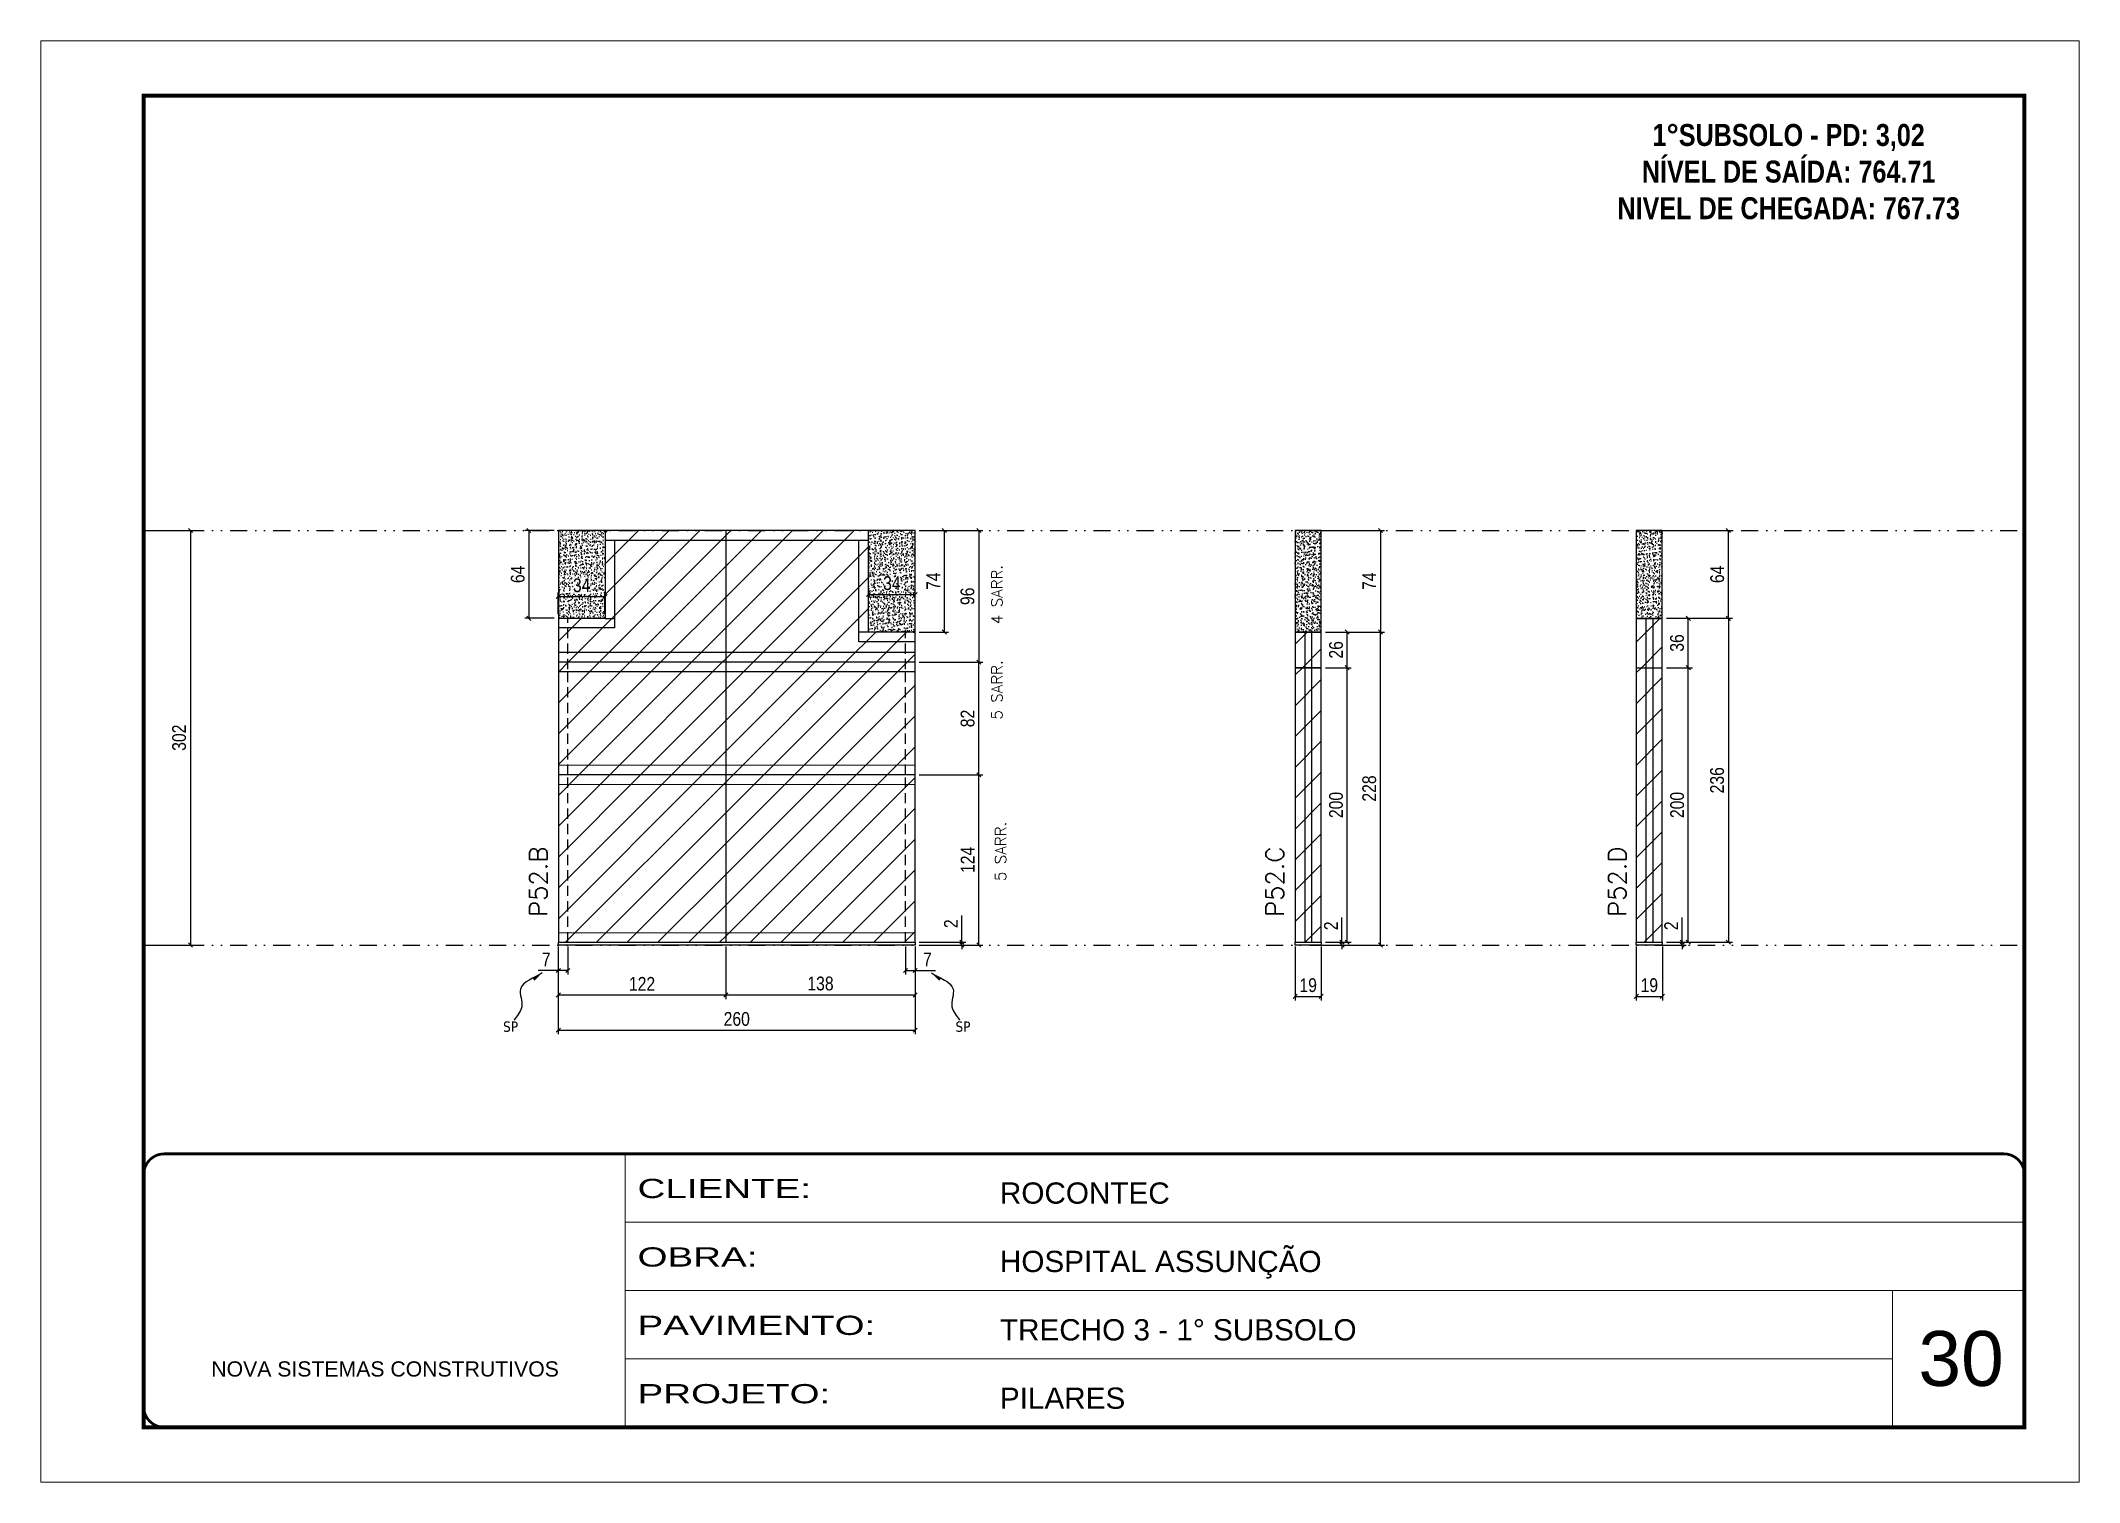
# Model space of a CAD drawing. Extents: x 2102 to 8383, y -13264 to 2718.
# Drawn here: x 3701 to 5186, y -6372 to -5322 of the extents above; entities that cross this region are included whole.
import ezdxf

# ---------------------------------------------------------------- set-up
doc = ezdxf.new("R2010")
doc.units = 0
for name, pattern in [('CONTINUO', [0]), ('DASHED', [0.75, 0.5, -0.25]), ('DIVIDE2', [0.625, 0.25, -0.125, 0, -0.125, 0, -0.125]), ('HIDDEN', [0.375, 0.25, -0.125])]:
    doc.linetypes.add(name, pattern=pattern)
for name, color, linetype, lineweight in [('CARIMBO', 255, 'Continuous', 9), ('Folhas', 255, 'Continuous', 9), ('Hachura', 251, 'Continuous', 9), ('Sarr 2.2x7', 40, 'Continuous', 9), ('SARRAFO DE PRESSAO', 251, 'DASHED', 9), ('Texto Seção', 7, 'Continuous', 15)]:
    doc.layers.add(name, color=color, linetype=linetype, lineweight=lineweight)
for name, color, linetype in [('COTA', 241, 'Continuous'), ('NOMENCLATURA', 7, 'Continuous'), ('Nível', 160, 'Continuous'), ('Painéis', 200, 'Continuous'), ('SARR_2.2x7', 40, 'Continuous'), ('Sarrafo de Pressão', 42, 'HIDDEN'), ('texto', 7, 'Continuous')]:
    doc.layers.add(name, color=color, linetype=linetype)
doc.styles.add('ARIAL', font='arial.ttf')
doc.styles.add('COTA TECNICA', font='techl___.ttf', dxfattribs={"height": 10})
doc.styles.add('COTA TECNICA-50', font='techl___.ttf', dxfattribs={"height": 10})
doc.styles.add('REGUA-120', font='ROMANS.shx', dxfattribs={"height": 15})
doc.styles.add('ROMANC', font='techb___.ttf', dxfattribs={"height": 2.5})
doc.styles.add('ROMANS', font='romans.shx')
doc.styles.get("Standard").update_dxf_attribs({"font": 'arial.ttf'})
doc.styles.add('Tecnologia', font='')
doc.styles.get('Tecnologia').set_extended_font_data('Forgotten Futurist')
doc.dimstyles.new('COTA PAINEL-50', dxfattribs={"dimtxt": 10, "dimasz": 3, "dimexe": 3, "dimexo": 3, "dimgap": 3, "dimtad": 1, "dimdec": 1, "dimzin": 12, "dimdsep": 46, "dimtxsty": 'COTA TECNICA-50', "dimblk1": 'OBLIQUE', "dimblk2": 'OBLIQUE', "dimsah": 1, "dimcen": 0.9, "dimclrd": 4, "dimclre": 4, "dimclrt": 240, "dimadec": 1, "dimazin": 3, "dimtfac": 1, "dimtdec": 1, "dimtmove": 0, "dimatfit": 3, "dimfxl": 1, "dimtolj": 1, "dimtzin": 12, "dimarcsym": 0})
doc.dimstyles.new('PAINEL', dxfattribs={"dimtxt": 10, "dimasz": 3, "dimexe": 3, "dimexo": 3, "dimgap": 3, "dimtad": 1, "dimdec": 1, "dimzin": 12, "dimdsep": 46, "dimtxsty": 'COTA TECNICA', "dimblk1": 'OBLIQUE', "dimblk2": 'OBLIQUE', "dimsah": 1, "dimcen": 0.9, "dimclrd": 4, "dimclre": 4, "dimclrt": 240, "dimadec": 1, "dimazin": 3, "dimtfac": 1, "dimtdec": 1, "dimtmove": 0, "dimatfit": 3, "dimfxl": 1, "dimtolj": 1, "dimtzin": 12, "dimarcsym": 0})
doc.dimstyles.get("Standard").update_dxf_attribs({"dimtxt": 0.18, "dimasz": 0.18, "dimexe": 0.18, "dimexo": 0.0625, "dimgap": 0.09, "dimtad": 0, "dimtih": 1, "dimtoh": 1, "dimdec": 4, "dimzin": 0, "dimdsep": 46, "dimtxsty": 'Standard', "dimcen": 0.09, "dimadec": 0, "dimazin": 0, "dimtfac": 1, "dimtdec": 4, "dimtofl": 0, "dimtmove": 0, "dimatfit": 3, "dimfxl": 1, "dimtolj": 1, "dimtzin": 0, "dimarcsym": 0})
pattern_1 = [(50, (-128517.216, -32566.6026), (5.46554007, -0.47817257), [0.5715, -6.2865]), (355, (-128517.216, -32566.6026), (-1.05730264, 5.73170536), [0.4572, -5.02921753]), (100.4514447, (-128516.7604, -32566.6424), (4.40823741, 5.25353256), [0.48570026, -5.34270734]), (46.1842, (-128517.216, -32565.0786), (8.13237123, -1.26126984), [0.85725, -9.42975]), (96.6355576, (-128516.538, -32565.184), (7.122124, 7.42278374), [0.7285507, -8.01406824]), (351.184151, (-128517.216, -32565.079), (7.122124, 7.42278374), [0.685799, -7.54379196]), (21, (-128516.454, -32565.4596), (4.54843174, -3.06795595), [0.5715, -6.2865]), (326, (-128516.454, -32565.4596), (1.85406085, 5.52563898), [0.4572, -5.0292]), (71.451445, (-128516.075, -32565.715), (6.40249258, 2.45768307), [0.48570026, -5.34269813]), (37.5, (-128517.2158, -32566.6026), (0.092658098, 2.536651166), [0, -4.96824, 0, -5.1054, 0, -5.04825]), (7.5, (-128517.2158, -32566.6026), (2.004589875, 3.005417245), [0, -2.91084, 0, -4.85394, 0, -1.92405]), (327.5, (-128518.915, -32566.6026), (4.067717855, -0.17186232), [0, -1.905, 0, -5.9436, 0, -7.8867]), (317.5, (-128519.677, -32566.6026), (4.44387544, 0.76279473), [0, -2.4765, 0, -3.94716, 0, -5.6007])]
pattern_2 = [(45, (-128517.216, -32522.603), (-11.2253202, 11.2253202), [])]

msp = doc.modelspace()

# ---------------------------------------------------------------- texts
at = {"layer": 'CARIMBO', "style": 'ARIAL'}
msp.add_text('30', height=40, dxfattribs=at).set_placement((5068.64, -6302.28))
at = {"layer": 'NOMENCLATURA', "color": 2, "insert": (4974.11, -5356.36), "char_height": 16, "attachment_point": 2, "style": 'ROMANC'}
msp.add_mtext_dynamic_manual_height_columns('\\P1°SUBSOLO - PD: 3,02\\PNÍVEL DE SAÍDA: 764.71\\PNIVEL DE CHEGADA: 767.73', width=300.2766, gutter_width=1, heights=[0], dxfattribs=at)
at = {"layer": 'texto', "color": 0, "char_height": 7.5, "attachment_point": 5}
for insert in [(4043.06, -6040.63), (4372.61, -6040.63)]:
    msp.add_mtext('{\\fTahoma|b0|i0|c0|p34;\\C4;SP}', dxfattribs=dict(at, insert=insert))
at = {"layer": 'Texto Seção', "linetype": 'Continuous', "style": 'ROMANS'}
for s, p in [('4 SARR.', (4401.28, -5747.45)), ('5 SARR.', (4401.28, -5816.92)), ('5 SARR.', (4403.99, -5934.51))]:
    msp.add_text(s, height=8, rotation=90, dxfattribs=at).set_placement(p)
at = {"layer": 'Texto Seção', "char_height": 13, "width": 285.3299, "attachment_point": 7, "rotation": 90, "style": 'REGUA-120'}
for s, insert in [('P52.B', (4069.81, -5960.67)), ('P52.C', (4606.29, -5960.67)), ('P52.D', (4855.74, -5960.67))]:
    msp.add_mtext(s, dxfattribs=dict(at, insert=insert))

# ---------------------------------------------------------------- blocks, each defined once
blk = doc.blocks.new('9999999999')
at = {"color": 30, "linetype": 'CONTINUO'}
for p, q in [((98564.6, 34230.2), (98564.6, 34429.4)), ((98564.6, 34379.6), (99584, 34379.6)), ((98564.6, 34329.8), (99488, 34329.8)), ((99584, 34329.8), (99488, 34329.8)), ((99488, 34329.8), (99488, 34230.2)), ((98564.6, 34280), (99488, 34280))]:
    blk.add_line(p, q, dxfattribs=at)
at = {"color": 30, "linetype": 'CONTINUO', "const_width": 2}
blk.add_lwpolyline([(99584, 34230.2), (99584, 34414.4, 0.414214), (99569, 34429.4), (98229, 34429.4, 0.414214), (98214, 34414.4), (98214, 34245.2, 0.414214), (98229, 34230.2), (99584, 34230.2)], format="xyb", dxfattribs=at)
at = {"layer": 'Folhas'}
blk.add_lwpolyline([(98139, 34190.2), (99624, 34190.2), (99624, 35240.2), (98139, 35240.2)], close=True, dxfattribs=at)
at = {"layer": 'Folhas', "color": 30, "const_width": 3}
blk.add_lwpolyline([(98214, 34230.2), (99584, 34230.2), (99584, 35200.2), (98214, 35200.2)], close=True, dxfattribs=at)
at = {"color": 7, "linetype": 'Continuous', "ltscale": 5, "style": 'ARIAL'}
for s, height, p in [('ROCONTEC', 15.48, (98837.7, 34393.1)), ('HOSPITAL ASSUNÇÃO', 15.483, (98837.7, 34343.3)), ('TRECHO 3 - 1° SUBSOLO', 15.483, (98837.7, 34293.5)), ('NOVA SISTEMAS CONSTRUTIVOS', 11.059, (98263.2, 34267.2)), ('PILARES', 15.48, (98837.7, 34243.7))]:
    blk.add_text(s, height=height, dxfattribs=at).set_placement(p)
at = {"layer": 'Folhas', "color": 7, "style": 'Tecnologia', "width": 1.5}
for s, p in [('CLIENTE:', (98573.7, 34397.2)), ('OBRA:', (98573.7, 34347.3)), ('PAVIMENTO:', (98573.7, 34297.5)), ('PROJETO:', (98573.7, 34247.7))]:
    blk.add_text(s, height=14, dxfattribs=at).set_placement(p)
blk = doc.blocks.new('_Oblique')
at = {"color": 0, "linetype": 'ByBlock', "lineweight": -2}
blk.add_line((-0.5, -0.5), (0.5, 0.5), dxfattribs=at)
blk = doc.blocks.new('*D1163')
at = {"layer": 'COTA', "color": 4, "linetype": 'ByBlock', "lineweight": -2, "transparency": 16777216}
for p, q in [((3778.8, -5679.1), (3812.8, -5679.1)), ((3809.8, -5679.1), (3809.8, -5981.1)), ((3778.8, -5981.1), (3812.8, -5981.1))]:
    blk.add_line(p, q, dxfattribs=at)
at = {"layer": 'Defpoints', "color": 0, "linetype": 'ByBlock', "transparency": 16777216}
for p in [(3775.8, -5679.1), (3775.8, -5981.1), (3809.8, -5981.1)]:
    blk.add_point(p, dxfattribs=at)
at = {"layer": 'COTA', "color": 4, "linetype": 'ByBlock', "lineweight": -2, "transparency": 16777216, "xscale": 3, "yscale": 3, "zscale": 3}
for p, rotation in [((3809.8, -5679.1), 90), ((3809.8, -5981.1), 270)]:
    blk.add_blockref('_Oblique', p, dxfattribs=dict(at, rotation=rotation))
at = {"layer": 'COTA', "color": 240, "linetype": 'ByBlock', "transparency": 16777216, "insert": (3801.6, -5830.1), "char_height": 10, "attachment_point": 5, "rotation": 90, "style": 'COTA TECNICA'}
blk.add_mtext('\\A1;302', dxfattribs=at)
blk = doc.blocks.new('*D460')
at = {"layer": 'COTA', "color": 4, "lineweight": -2, "transparency": 16777216}
for p, q in [((4614.6, -5982.1), (4614.6, -6021.5)), ((4633.6, -5982.1), (4633.6, -6021.5)), ((4614.6, -6018.5), (4633.6, -6018.5))]:
    blk.add_line(p, q, dxfattribs=at)
at = {"layer": 'Defpoints', "color": 0, "transparency": 16777216}
for p in [(4614.6, -5979.1), (4633.6, -5979.1), (4633.6, -6018.5)]:
    blk.add_point(p, dxfattribs=at)
at = {"layer": 'COTA', "color": 4, "lineweight": -2, "transparency": 16777216, "xscale": 3, "yscale": 3, "zscale": 3, "rotation": 180}
blk.add_blockref('_Oblique', (4614.6, -6018.5), dxfattribs=at)
at = {"layer": 'COTA', "color": 4, "lineweight": -2, "transparency": 16777216, "xscale": 3, "yscale": 3, "zscale": 3}
blk.add_blockref('_Oblique', (4633.6, -6018.5), dxfattribs=at)
at = {"layer": 'COTA', "color": 240, "transparency": 16777216, "insert": (4624.1, -6010.4), "char_height": 10, "attachment_point": 5, "style": 'COTA TECNICA'}
blk.add_mtext('\\A1;19', dxfattribs=at)
blk = doc.blocks.new('*D461')
at = {"layer": 'COTA', "color": 4, "lineweight": -2, "transparency": 16777216}
for p, q in [((4863.1, -5982.1), (4863.1, -6021.5)), ((4882.1, -5982.1), (4882.1, -6021.5)), ((4863.1, -6018.5), (4882.1, -6018.5))]:
    blk.add_line(p, q, dxfattribs=at)
at = {"layer": 'Defpoints', "color": 0, "transparency": 16777216}
for p in [(4863.1, -5979.1), (4882.1, -5979.1), (4882.1, -6018.5)]:
    blk.add_point(p, dxfattribs=at)
at = {"layer": 'COTA', "color": 4, "lineweight": -2, "transparency": 16777216, "xscale": 3, "yscale": 3, "zscale": 3, "rotation": 180}
blk.add_blockref('_Oblique', (4863.1, -6018.5), dxfattribs=at)
at = {"layer": 'COTA', "color": 4, "lineweight": -2, "transparency": 16777216, "xscale": 3, "yscale": 3, "zscale": 3}
blk.add_blockref('_Oblique', (4882.1, -6018.5), dxfattribs=at)
at = {"layer": 'COTA', "color": 240, "transparency": 16777216, "insert": (4872.6, -6010.4), "char_height": 10, "attachment_point": 5, "style": 'COTA TECNICA'}
blk.add_mtext('\\A1;19', dxfattribs=at)
blk = doc.blocks.new('*D462')
at = {"layer": 'COTA', "color": 4, "lineweight": -2, "transparency": 16777216}
for p, q in [((4885.1, -5743.1), (4933.2, -5743.1)), ((4930.2, -5743.1), (4930.2, -5979.1)), ((4885.1, -5979.1), (4933.2, -5979.1))]:
    blk.add_line(p, q, dxfattribs=at)
at = {"layer": 'Defpoints', "color": 0, "transparency": 16777216}
for p in [(4882.1, -5743.1), (4882.1, -5979.1), (4930.2, -5979.1)]:
    blk.add_point(p, dxfattribs=at)
at = {"layer": 'COTA', "color": 4, "lineweight": -2, "transparency": 16777216, "xscale": 3, "yscale": 3, "zscale": 3}
for p, rotation in [((4930.2, -5743.1), 90), ((4930.2, -5979.1), 270)]:
    blk.add_blockref('_Oblique', p, dxfattribs=dict(at, rotation=rotation))
at = {"layer": 'COTA', "color": 240, "transparency": 16777216, "insert": (4922, -5861.1), "char_height": 10, "attachment_point": 5, "rotation": 90, "style": 'COTA TECNICA'}
blk.add_mtext('\\A1;236', dxfattribs=at)
blk = doc.blocks.new('*D463')
at = {"layer": 'COTA', "color": 4, "lineweight": -2, "transparency": 16777216}
for p, q in [((4885.1, -5679.1), (4933.2, -5679.1)), ((4930.2, -5743.1), (4930.2, -5679.1)), ((4885.1, -5743.1), (4933.2, -5743.1))]:
    blk.add_line(p, q, dxfattribs=at)
at = {"layer": 'Defpoints', "color": 0, "transparency": 16777216}
for p in [(4882.1, -5679.1), (4930.2, -5679.1), (4882.1, -5743.1)]:
    blk.add_point(p, dxfattribs=at)
at = {"layer": 'COTA', "color": 4, "lineweight": -2, "transparency": 16777216, "xscale": 3, "yscale": 3, "zscale": 3}
for p, rotation in [((4930.2, -5679.1), 90), ((4930.2, -5743.1), 270)]:
    blk.add_blockref('_Oblique', p, dxfattribs=dict(at, rotation=rotation))
at = {"layer": 'COTA', "color": 240, "transparency": 16777216, "insert": (4922.1, -5711.1), "char_height": 10, "attachment_point": 5, "rotation": 90, "style": 'COTA TECNICA'}
blk.add_mtext('\\A1;64', dxfattribs=at)
blk = doc.blocks.new('*D464')
at = {"layer": 'COTA', "color": 4, "lineweight": -2, "transparency": 16777216}
for p, q in [((4636.6, -5753.1), (4679.7, -5753.1)), ((4676.7, -5981.1), (4676.7, -5753.1)), ((4636.6, -5981.1), (4679.7, -5981.1))]:
    blk.add_line(p, q, dxfattribs=at)
at = {"layer": 'Defpoints', "color": 0, "transparency": 16777216}
for p in [(4633.6, -5753.1), (4676.7, -5753.1), (4633.6, -5981.1)]:
    blk.add_point(p, dxfattribs=at)
at = {"layer": 'COTA', "color": 4, "lineweight": -2, "transparency": 16777216, "xscale": 3, "yscale": 3, "zscale": 3}
for p, rotation in [((4676.7, -5753.1), 90), ((4676.7, -5981.1), 270)]:
    blk.add_blockref('_Oblique', p, dxfattribs=dict(at, rotation=rotation))
at = {"layer": 'COTA', "color": 240, "transparency": 16777216, "insert": (4668.6, -5867.1), "char_height": 10, "attachment_point": 5, "rotation": 90, "style": 'COTA TECNICA'}
blk.add_mtext('\\A1;228', dxfattribs=at)
blk = doc.blocks.new('*D465')
at = {"layer": 'COTA', "color": 4, "lineweight": -2, "transparency": 16777216}
for p, q in [((4648.7, -5979.1), (4648.7, -5961)), ((4636.6, -5979.1), (4651.7, -5979.1)), ((4636.6, -5981.1), (4651.7, -5981.1)), ((4648.7, -5981.1), (4648.7, -5979.1)), ((4648.7, -5981.1), (4648.7, -5984.1))]:
    blk.add_line(p, q, dxfattribs=at)
at = {"layer": 'Defpoints', "color": 0, "transparency": 16777216}
for p in [(4633.6, -5979.1), (4633.6, -5981.1), (4648.7, -5979.1)]:
    blk.add_point(p, dxfattribs=at)
at = {"layer": 'COTA', "color": 4, "lineweight": -2, "transparency": 16777216, "xscale": 3, "yscale": 3, "zscale": 3}
for p, rotation in [((4648.7, -5979.1), 270), ((4648.7, -5981.1), 90)]:
    blk.add_blockref('_Oblique', p, dxfattribs=dict(at, rotation=rotation))
at = {"layer": 'COTA', "color": 240, "transparency": 16777216, "insert": (4640.7, -5967.1), "char_height": 10, "attachment_point": 5, "rotation": 90, "style": 'COTA TECNICA-50'}
blk.add_mtext('\\A1;2', dxfattribs=at)
blk = doc.blocks.new('*D1164')
at = {"layer": 'COTA', "color": 4, "linetype": 'ByBlock', "lineweight": -2, "transparency": 16777216}
for p, q in [((4636.6, -5679.1), (4679.7, -5679.1)), ((4676.7, -5679.1), (4676.7, -5753.1)), ((4636.6, -5753.1), (4679.7, -5753.1))]:
    blk.add_line(p, q, dxfattribs=at)
at = {"layer": 'Defpoints', "color": 0, "linetype": 'ByBlock', "transparency": 16777216}
for p in [(4633.6, -5679.1), (4633.6, -5753.1), (4676.7, -5753.1)]:
    blk.add_point(p, dxfattribs=at)
at = {"layer": 'COTA', "color": 4, "linetype": 'ByBlock', "lineweight": -2, "transparency": 16777216, "xscale": 3, "yscale": 3, "zscale": 3}
for p, rotation in [((4676.7, -5679.1), 90), ((4676.7, -5753.1), 270)]:
    blk.add_blockref('_Oblique', p, dxfattribs=dict(at, rotation=rotation))
at = {"layer": 'COTA', "color": 240, "linetype": 'ByBlock', "transparency": 16777216, "insert": (4668.6, -5716.1), "char_height": 10, "attachment_point": 5, "rotation": 90, "style": 'COTA TECNICA'}
blk.add_mtext('\\A1;74', dxfattribs=at)
blk = doc.blocks.new('*D1165')
at = {"layer": 'COTA', "color": 4, "linetype": 'ByBlock', "lineweight": -2, "transparency": 16777216}
for p, q in [((4636.6, -5779.1), (4655.5, -5779.1)), ((4652.5, -5979.1), (4652.5, -5779.1)), ((4636.6, -5979.1), (4655.5, -5979.1))]:
    blk.add_line(p, q, dxfattribs=at)
at = {"layer": 'Defpoints', "color": 0, "linetype": 'ByBlock', "transparency": 16777216}
for p in [(4633.6, -5779.1), (4652.5, -5779.1), (4633.6, -5979.1)]:
    blk.add_point(p, dxfattribs=at)
at = {"layer": 'COTA', "color": 4, "linetype": 'ByBlock', "lineweight": -2, "transparency": 16777216, "xscale": 3, "yscale": 3, "zscale": 3}
for p, rotation in [((4652.5, -5779.1), 90), ((4652.5, -5979.1), 270)]:
    blk.add_blockref('_Oblique', p, dxfattribs=dict(at, rotation=rotation))
at = {"layer": 'COTA', "color": 240, "linetype": 'ByBlock', "transparency": 16777216, "insert": (4644.4, -5879.1), "char_height": 10, "attachment_point": 5, "rotation": 90, "style": 'COTA TECNICA'}
blk.add_mtext('\\A1;200', dxfattribs=at)
blk = doc.blocks.new('*D1166')
at = {"layer": 'COTA', "color": 4, "linetype": 'ByBlock', "lineweight": -2, "transparency": 16777216}
for p, q in [((4636.6, -5753.1), (4655.5, -5753.1)), ((4652.5, -5779.1), (4652.5, -5753.1)), ((4636.6, -5779.1), (4655.5, -5779.1))]:
    blk.add_line(p, q, dxfattribs=at)
at = {"layer": 'Defpoints', "color": 0, "linetype": 'ByBlock', "transparency": 16777216}
for p in [(4633.6, -5753.1), (4652.5, -5753.1), (4633.6, -5779.1)]:
    blk.add_point(p, dxfattribs=at)
at = {"layer": 'COTA', "color": 4, "linetype": 'ByBlock', "lineweight": -2, "transparency": 16777216, "xscale": 3, "yscale": 3, "zscale": 3}
for p, rotation in [((4652.5, -5753.1), 90), ((4652.5, -5779.1), 270)]:
    blk.add_blockref('_Oblique', p, dxfattribs=dict(at, rotation=rotation))
at = {"layer": 'COTA', "color": 240, "linetype": 'ByBlock', "transparency": 16777216, "insert": (4644.4, -5766.1), "char_height": 10, "attachment_point": 5, "rotation": 90, "style": 'COTA TECNICA'}
blk.add_mtext('\\A1;26', dxfattribs=at)
blk = doc.blocks.new('*D466')
at = {"layer": 'COTA', "color": 4, "linetype": 'ByBlock', "lineweight": -2, "transparency": 16777216}
for p, q in [((4885.1, -5779.1), (4904, -5779.1)), ((4901, -5979.1), (4901, -5779.1)), ((4885.1, -5979.1), (4904, -5979.1))]:
    blk.add_line(p, q, dxfattribs=at)
at = {"layer": 'Defpoints', "color": 0, "linetype": 'ByBlock', "transparency": 16777216}
for p in [(4882.1, -5779.1), (4901, -5779.1), (4882.1, -5979.1)]:
    blk.add_point(p, dxfattribs=at)
at = {"layer": 'COTA', "color": 4, "linetype": 'ByBlock', "lineweight": -2, "transparency": 16777216, "xscale": 3, "yscale": 3, "zscale": 3}
for p, rotation in [((4901, -5779.1), 90), ((4901, -5979.1), 270)]:
    blk.add_blockref('_Oblique', p, dxfattribs=dict(at, rotation=rotation))
at = {"layer": 'COTA', "color": 240, "linetype": 'ByBlock', "transparency": 16777216, "insert": (4892.9, -5879.1), "char_height": 10, "attachment_point": 5, "rotation": 90, "style": 'COTA TECNICA'}
blk.add_mtext('\\A1;200', dxfattribs=at)
blk = doc.blocks.new('*D467')
at = {"layer": 'COTA', "color": 4, "linetype": 'ByBlock', "lineweight": -2, "transparency": 16777216}
for p, q in [((4885.1, -5743.1), (4904, -5743.1)), ((4901, -5779.1), (4901, -5743.1)), ((4885.1, -5779.1), (4904, -5779.1))]:
    blk.add_line(p, q, dxfattribs=at)
at = {"layer": 'Defpoints', "color": 0, "linetype": 'ByBlock', "transparency": 16777216}
for p in [(4882.1, -5743.1), (4901, -5743.1), (4882.1, -5779.1)]:
    blk.add_point(p, dxfattribs=at)
at = {"layer": 'COTA', "color": 4, "linetype": 'ByBlock', "lineweight": -2, "transparency": 16777216, "xscale": 3, "yscale": 3, "zscale": 3}
for p, rotation in [((4901, -5743.1), 90), ((4901, -5779.1), 270)]:
    blk.add_blockref('_Oblique', p, dxfattribs=dict(at, rotation=rotation))
at = {"layer": 'COTA', "color": 240, "linetype": 'ByBlock', "transparency": 16777216, "insert": (4892.8, -5761.1), "char_height": 10, "attachment_point": 5, "rotation": 90, "style": 'COTA TECNICA'}
blk.add_mtext('\\A1;36', dxfattribs=at)
blk = doc.blocks.new('*D468')
at = {"layer": 'COTA', "color": 4, "lineweight": -2, "transparency": 16777216}
for p, q in [((4077.8, -5982.1), (4077.8, -6046.1)), ((4337.8, -5982.1), (4337.8, -6046.1)), ((4077.8, -6043.1), (4337.8, -6043.1))]:
    blk.add_line(p, q, dxfattribs=at)
at = {"layer": 'Defpoints', "color": 0, "transparency": 16777216}
for p in [(4077.8, -5979.1), (4337.8, -5979.1), (4337.8, -6043.1)]:
    blk.add_point(p, dxfattribs=at)
at = {"layer": 'COTA', "color": 4, "lineweight": -2, "transparency": 16777216, "xscale": 3, "yscale": 3, "zscale": 3, "rotation": 180}
blk.add_blockref('_Oblique', (4077.8, -6043.1), dxfattribs=at)
at = {"layer": 'COTA', "color": 4, "lineweight": -2, "transparency": 16777216, "xscale": 3, "yscale": 3, "zscale": 3}
blk.add_blockref('_Oblique', (4337.8, -6043.1), dxfattribs=at)
at = {"layer": 'COTA', "color": 240, "transparency": 16777216, "insert": (4207.8, -6035), "char_height": 10, "attachment_point": 5, "style": 'COTA TECNICA'}
blk.add_mtext('\\A1;260', dxfattribs=at)
blk = doc.blocks.new('*D469')
at = {"layer": 'COTA', "color": 4, "lineweight": -2, "transparency": 16777216}
for p, q in [((4077.8, -5984.1), (4077.8, -6002.7)), ((4084.8, -5982.1), (4084.8, -6002.7)), ((4077.8, -5999.7), (4063.1, -5999.7)), ((4084.8, -5999.7), (4077.8, -5999.7))]:
    blk.add_line(p, q, dxfattribs=at)
at = {"layer": 'Defpoints', "color": 0, "transparency": 16777216}
for p in [(4077.8, -5981.1), (4084.8, -5979.1), (4077.8, -5999.7)]:
    blk.add_point(p, dxfattribs=at)
at = {"layer": 'COTA', "color": 4, "lineweight": -2, "transparency": 16777216, "xscale": 3, "yscale": 3, "zscale": 3, "rotation": 180}
blk.add_blockref('_Oblique', (4077.8, -5999.7), dxfattribs=at)
at = {"layer": 'COTA', "color": 4, "lineweight": -2, "transparency": 16777216, "xscale": 3, "yscale": 3, "zscale": 3}
blk.add_blockref('_Oblique', (4084.8, -5999.7), dxfattribs=at)
at = {"layer": 'COTA', "color": 240, "transparency": 16777216, "insert": (4069, -5991.6), "char_height": 10, "attachment_point": 5, "style": 'COTA TECNICA-50'}
blk.add_mtext('\\A1;7', dxfattribs=at)
blk = doc.blocks.new('*D441')
at = {"layer": 'COTA', "color": 4, "lineweight": -2, "transparency": 16777216}
for p, q in [((4330.8, -5982.1), (4330.8, -6002.7)), ((4337.8, -5984.1), (4337.8, -6002.7)), ((4330.8, -5999.7), (4337.8, -5999.7)), ((4337.8, -5999.7), (4352.6, -5999.7))]:
    blk.add_line(p, q, dxfattribs=at)
at = {"layer": 'Defpoints', "color": 0, "transparency": 16777216}
for p in [(4330.8, -5979.1), (4337.8, -5981.1), (4337.8, -5999.7)]:
    blk.add_point(p, dxfattribs=at)
at = {"layer": 'COTA', "color": 4, "lineweight": -2, "transparency": 16777216, "xscale": 3, "yscale": 3, "zscale": 3, "rotation": 180}
blk.add_blockref('_Oblique', (4330.8, -5999.7), dxfattribs=at)
at = {"layer": 'COTA', "color": 4, "lineweight": -2, "transparency": 16777216, "xscale": 3, "yscale": 3, "zscale": 3}
blk.add_blockref('_Oblique', (4337.8, -5999.7), dxfattribs=at)
at = {"layer": 'COTA', "color": 240, "transparency": 16777216, "insert": (4346.7, -5991.6), "char_height": 10, "attachment_point": 5, "style": 'COTA TECNICA-50'}
blk.add_mtext('\\A1;7', dxfattribs=at)
blk = doc.blocks.new('*D442')
at = {"layer": 'COTA', "color": 4, "lineweight": -2, "transparency": 16777216}
for p, q in [((4340.8, -5857.1), (4387.1, -5857.1)), ((4384.1, -5981.1), (4384.1, -5857.1)), ((4340.8, -5981.1), (4387.1, -5981.1))]:
    blk.add_line(p, q, dxfattribs=at)
at = {"layer": 'Defpoints', "color": 0, "transparency": 16777216}
for p in [(4337.8, -5857.1), (4384.1, -5857.1), (4337.8, -5981.1)]:
    blk.add_point(p, dxfattribs=at)
at = {"layer": 'COTA', "color": 4, "lineweight": -2, "transparency": 16777216, "xscale": 3, "yscale": 3, "zscale": 3}
for p, rotation in [((4384.1, -5857.1), 90), ((4384.1, -5981.1), 270)]:
    blk.add_blockref('_Oblique', p, dxfattribs=dict(at, rotation=rotation))
at = {"layer": 'COTA', "color": 240, "transparency": 16777216, "insert": (4376, -5919.1), "char_height": 10, "attachment_point": 5, "rotation": 90, "style": 'COTA TECNICA-50'}
blk.add_mtext('\\A1;124', dxfattribs=at)
blk = doc.blocks.new('*D443')
at = {"layer": 'COTA', "color": 4, "lineweight": -2, "transparency": 16777216}
for p, q in [((4371.8, -5979.1), (4371.8, -5959.5)), ((4340.8, -5979.1), (4374.8, -5979.1)), ((4340.8, -5981.1), (4374.8, -5981.1)), ((4371.8, -5981.1), (4371.8, -5979.1)), ((4371.8, -5981.1), (4371.8, -5984.1))]:
    blk.add_line(p, q, dxfattribs=at)
at = {"layer": 'Defpoints', "color": 0, "transparency": 16777216}
for p in [(4337.8, -5979.1), (4337.8, -5981.1), (4371.8, -5981.1)]:
    blk.add_point(p, dxfattribs=at)
at = {"layer": 'COTA', "color": 4, "lineweight": -2, "transparency": 16777216, "xscale": 3, "yscale": 3, "zscale": 3}
for p, rotation in [((4371.8, -5979.1), 270), ((4371.8, -5981.1), 90)]:
    blk.add_blockref('_Oblique', p, dxfattribs=dict(at, rotation=rotation))
at = {"layer": 'COTA', "color": 240, "transparency": 16777216, "insert": (4363.8, -5965.6), "char_height": 10, "attachment_point": 5, "rotation": 90, "style": 'COTA TECNICA-50'}
blk.add_mtext('\\A1;2', dxfattribs=at)
blk = doc.blocks.new('*D444')
at = {"layer": 'COTA', "color": 4, "linetype": 'ByBlock', "lineweight": -2, "transparency": 16777216}
for p, q in [((4340.8, -5679.1), (4387.1, -5679.1)), ((4384.1, -5679.1), (4384.1, -5775.1)), ((4340.8, -5775.1), (4387.1, -5775.1))]:
    blk.add_line(p, q, dxfattribs=at)
at = {"layer": 'Defpoints', "color": 0, "linetype": 'ByBlock', "transparency": 16777216}
for p in [(4337.8, -5679.1), (4337.8, -5775.1), (4384.1, -5775.1)]:
    blk.add_point(p, dxfattribs=at)
at = {"layer": 'COTA', "color": 4, "linetype": 'ByBlock', "lineweight": -2, "transparency": 16777216, "xscale": 3, "yscale": 3, "zscale": 3}
for p, rotation in [((4384.1, -5679.1), 90), ((4384.1, -5775.1), 270)]:
    blk.add_blockref('_Oblique', p, dxfattribs=dict(at, rotation=rotation))
at = {"layer": 'COTA', "color": 240, "linetype": 'ByBlock', "transparency": 16777216, "insert": (4375.9, -5727.1), "char_height": 10, "attachment_point": 5, "rotation": 90, "style": 'COTA TECNICA'}
blk.add_mtext('\\A1;96', dxfattribs=at)
blk = doc.blocks.new('*D445')
at = {"layer": 'COTA', "color": 4, "linetype": 'ByBlock', "lineweight": -2, "transparency": 16777216}
for p, q in [((4340.8, -5775.1), (4387.1, -5775.1)), ((4384.1, -5857.1), (4384.1, -5775.1)), ((4340.8, -5857.1), (4387.1, -5857.1))]:
    blk.add_line(p, q, dxfattribs=at)
at = {"layer": 'Defpoints', "color": 0, "linetype": 'ByBlock', "transparency": 16777216}
for p in [(4337.8, -5775.1), (4384.1, -5775.1), (4337.8, -5857.1)]:
    blk.add_point(p, dxfattribs=at)
at = {"layer": 'COTA', "color": 4, "linetype": 'ByBlock', "lineweight": -2, "transparency": 16777216, "xscale": 3, "yscale": 3, "zscale": 3}
for p, rotation in [((4384.1, -5775.1), 90), ((4384.1, -5857.1), 270)]:
    blk.add_blockref('_Oblique', p, dxfattribs=dict(at, rotation=rotation))
at = {"layer": 'COTA', "color": 240, "linetype": 'ByBlock', "transparency": 16777216, "insert": (4376, -5816.1), "char_height": 10, "attachment_point": 5, "rotation": 90, "style": 'COTA TECNICA'}
blk.add_mtext('\\A1;82', dxfattribs=at)
blk = doc.blocks.new('*D1156')
at = {"layer": 'COTA', "color": 4, "linetype": 'ByBlock', "lineweight": -2, "transparency": 16777216}
for p, q in [((4077.8, -5982.1), (4077.8, -6020.5)), ((4199.8, -5982.1), (4199.8, -6020.5)), ((4077.8, -6017.5), (4199.8, -6017.5))]:
    blk.add_line(p, q, dxfattribs=at)
at = {"layer": 'Defpoints', "color": 0, "linetype": 'ByBlock', "transparency": 16777216}
for p in [(4077.8, -5979.1), (4199.8, -5979.1), (4199.8, -6017.5)]:
    blk.add_point(p, dxfattribs=at)
at = {"layer": 'COTA', "color": 4, "linetype": 'ByBlock', "lineweight": -2, "transparency": 16777216, "xscale": 3, "yscale": 3, "zscale": 3, "rotation": 180}
blk.add_blockref('_Oblique', (4077.8, -6017.5), dxfattribs=at)
at = {"layer": 'COTA', "color": 4, "linetype": 'ByBlock', "lineweight": -2, "transparency": 16777216, "xscale": 3, "yscale": 3, "zscale": 3}
blk.add_blockref('_Oblique', (4199.8, -6017.5), dxfattribs=at)
at = {"layer": 'COTA', "color": 240, "linetype": 'ByBlock', "transparency": 16777216, "insert": (4138.8, -6009.4), "char_height": 10, "attachment_point": 5, "style": 'COTA TECNICA'}
blk.add_mtext('\\A1;122', dxfattribs=at)
blk = doc.blocks.new('*D1157')
at = {"layer": 'COTA', "color": 4, "linetype": 'ByBlock', "lineweight": -2, "transparency": 16777216}
for p, q in [((4199.8, -5982.1), (4199.8, -6020.5)), ((4337.8, -5984.1), (4337.8, -6020.5)), ((4199.8, -6017.5), (4337.8, -6017.5))]:
    blk.add_line(p, q, dxfattribs=at)
at = {"layer": 'Defpoints', "color": 0, "linetype": 'ByBlock', "transparency": 16777216}
for p in [(4199.8, -5979.1), (4337.8, -5981.1), (4337.8, -6017.5)]:
    blk.add_point(p, dxfattribs=at)
at = {"layer": 'COTA', "color": 4, "linetype": 'ByBlock', "lineweight": -2, "transparency": 16777216, "xscale": 3, "yscale": 3, "zscale": 3, "rotation": 180}
blk.add_blockref('_Oblique', (4199.8, -6017.5), dxfattribs=at)
at = {"layer": 'COTA', "color": 4, "linetype": 'ByBlock', "lineweight": -2, "transparency": 16777216, "xscale": 3, "yscale": 3, "zscale": 3}
blk.add_blockref('_Oblique', (4337.8, -6017.5), dxfattribs=at)
at = {"layer": 'COTA', "color": 240, "linetype": 'ByBlock', "transparency": 16777216, "insert": (4268.8, -6009.2), "char_height": 10, "attachment_point": 5, "style": 'COTA TECNICA'}
blk.add_mtext('\\A1;138', dxfattribs=at)
blk = doc.blocks.new('*D1158')
at = {"layer": 'COTA', "color": 4, "linetype": 'ByBlock', "lineweight": -2, "transparency": 16777216}
for p, q in [((4340.8, -5679.1), (4362, -5679.1)), ((4359, -5679.1), (4359, -5753.1)), ((4340.8, -5753.1), (4362, -5753.1))]:
    blk.add_line(p, q, dxfattribs=at)
at = {"layer": 'Defpoints', "color": 0, "linetype": 'ByBlock', "transparency": 16777216}
for p in [(4337.8, -5679.1), (4337.8, -5753.1), (4359, -5753.1)]:
    blk.add_point(p, dxfattribs=at)
at = {"layer": 'COTA', "color": 4, "linetype": 'ByBlock', "lineweight": -2, "transparency": 16777216, "xscale": 3, "yscale": 3, "zscale": 3}
for p, rotation in [((4359, -5679.1), 90), ((4359, -5753.1), 270)]:
    blk.add_blockref('_Oblique', p, dxfattribs=dict(at, rotation=rotation))
at = {"layer": 'COTA', "color": 240, "linetype": 'ByBlock', "transparency": 16777216, "insert": (4351, -5716.1), "char_height": 10, "attachment_point": 5, "rotation": 90, "style": 'COTA TECNICA'}
blk.add_mtext('\\A1;74', dxfattribs=at)
blk = doc.blocks.new('*D1159')
at = {"layer": 'COTA', "color": 4, "linetype": 'ByBlock', "lineweight": -2, "transparency": 16777216}
for p, q in [((4074.8, -5679.1), (4053.4, -5679.1)), ((4056.4, -5679.1), (4056.4, -5743.1)), ((4074.8, -5743.1), (4053.4, -5743.1))]:
    blk.add_line(p, q, dxfattribs=at)
at = {"layer": 'Defpoints', "color": 0, "linetype": 'ByBlock', "transparency": 16777216}
for p in [(4077.8, -5679.1), (4056.4, -5743.1), (4077.8, -5743.1)]:
    blk.add_point(p, dxfattribs=at)
at = {"layer": 'COTA', "color": 4, "linetype": 'ByBlock', "lineweight": -2, "transparency": 16777216, "xscale": 3, "yscale": 3, "zscale": 3}
for p, rotation in [((4056.4, -5679.1), 90), ((4056.4, -5743.1), 270)]:
    blk.add_blockref('_Oblique', p, dxfattribs=dict(at, rotation=rotation))
at = {"layer": 'COTA', "color": 240, "linetype": 'ByBlock', "transparency": 16777216, "insert": (4048.3, -5711.1), "char_height": 10, "attachment_point": 5, "rotation": 90, "style": 'COTA TECNICA'}
blk.add_mtext('\\A1;64', dxfattribs=at)
blk = doc.blocks.new('*D1185')
at = {"layer": 'COTA', "color": 4, "linetype": 'ByBlock', "lineweight": -2, "transparency": 16777216}
for p, q in [((4896.5, -5979.1), (4896.5, -5961)), ((4885.1, -5979.1), (4899.5, -5979.1)), ((4885.1, -5981.1), (4899.5, -5981.1)), ((4896.5, -5981.1), (4896.5, -5979.1)), ((4896.5, -5981.1), (4896.5, -5984.1))]:
    blk.add_line(p, q, dxfattribs=at)
at = {"layer": 'Defpoints', "color": 0, "linetype": 'ByBlock', "transparency": 16777216}
for p in [(4882.1, -5979.1), (4882.1, -5981.1), (4896.5, -5979.1)]:
    blk.add_point(p, dxfattribs=at)
at = {"layer": 'COTA', "color": 4, "linetype": 'ByBlock', "lineweight": -2, "transparency": 16777216, "xscale": 3, "yscale": 3, "zscale": 3}
for p, rotation in [((4896.5, -5979.1), 270), ((4896.5, -5981.1), 90)]:
    blk.add_blockref('_Oblique', p, dxfattribs=dict(at, rotation=rotation))
at = {"layer": 'COTA', "color": 240, "linetype": 'ByBlock', "transparency": 16777216, "insert": (4888.5, -5967.1), "char_height": 10, "attachment_point": 5, "rotation": 90, "style": 'COTA TECNICA'}
blk.add_mtext('\\A1;2', dxfattribs=at)
blk = doc.blocks.new('*D1451')
at = {"layer": 'COTA', "color": 4, "linetype": 'ByBlock', "lineweight": -2, "transparency": 16777216}
for p, q in [((4077.8, -5740.1), (4077.8, -5724.3)), ((4077.8, -5727.3), (4111.8, -5727.3)), ((4111.8, -5740.1), (4111.8, -5724.3))]:
    blk.add_line(p, q, dxfattribs=at)
at = {"layer": 'Defpoints', "color": 0, "linetype": 'ByBlock', "transparency": 16777216}
for p in [(4111.8, -5727.3), (4077.8, -5743.1), (4111.8, -5743.1)]:
    blk.add_point(p, dxfattribs=at)
at = {"layer": 'COTA', "color": 4, "linetype": 'ByBlock', "lineweight": -2, "transparency": 16777216, "xscale": 3, "yscale": 3, "zscale": 3, "rotation": 180}
blk.add_blockref('_Oblique', (4077.8, -5727.3), dxfattribs=at)
at = {"layer": 'COTA', "color": 4, "linetype": 'ByBlock', "lineweight": -2, "transparency": 16777216, "xscale": 3, "yscale": 3, "zscale": 3}
blk.add_blockref('_Oblique', (4111.8, -5727.3), dxfattribs=at)
at = {"layer": 'COTA', "color": 240, "linetype": 'ByBlock', "transparency": 16777216, "insert": (4094.8, -5719.1), "char_height": 10, "attachment_point": 5, "style": 'COTA TECNICA'}
blk.add_mtext('\\A1;34', dxfattribs=at)
blk = doc.blocks.new('*D1452')
at = {"layer": 'COTA', "color": 4, "linetype": 'ByBlock', "lineweight": -2, "transparency": 16777216}
for p, q in [((4303.8, -5750.1), (4303.8, -5722.8)), ((4303.8, -5725.8), (4337.8, -5725.8)), ((4337.8, -5750.1), (4337.8, -5722.8))]:
    blk.add_line(p, q, dxfattribs=at)
at = {"layer": 'Defpoints', "color": 0, "linetype": 'ByBlock', "transparency": 16777216}
for p in [(4337.8, -5725.8), (4303.8, -5753.1), (4337.8, -5753.1)]:
    blk.add_point(p, dxfattribs=at)
at = {"layer": 'COTA', "color": 4, "linetype": 'ByBlock', "lineweight": -2, "transparency": 16777216, "xscale": 3, "yscale": 3, "zscale": 3, "rotation": 180}
blk.add_blockref('_Oblique', (4303.8, -5725.8), dxfattribs=at)
at = {"layer": 'COTA', "color": 4, "linetype": 'ByBlock', "lineweight": -2, "transparency": 16777216, "xscale": 3, "yscale": 3, "zscale": 3}
blk.add_blockref('_Oblique', (4337.8, -5725.8), dxfattribs=at)
at = {"layer": 'COTA', "color": 240, "linetype": 'ByBlock', "transparency": 16777216, "insert": (4320.8, -5717.6), "char_height": 10, "attachment_point": 5, "style": 'COTA TECNICA'}
blk.add_mtext('\\A1;34', dxfattribs=at)

# ---------------------------------------------------------------- dimensions: what is measured, and where the dimension line sits
at = {"layer": 'COTA', "linetype": 'ByBlock'}
for base, p1, p2, picture, middle in [((3809.78, -5981.14), (3775.78, -5679.14), (3775.78, -5981.14), '*D1163', (3801.56, -5830.14)), ((4056.39, -5743.14), (4077.84, -5679.14), (4077.84, -5743.14), '*D1159', (4048.29, -5711.14)), ((4359.04, -5753.14), (4337.84, -5679.14), (4337.84, -5753.14), '*D1158', (4350.97, -5716.14)), ((4676.7, -5753.14), (4633.62, -5679.14), (4633.62, -5753.14), '*D1164', (4668.63, -5716.14)), ((4384.08, -5775.14), (4337.84, -5857.14), (4337.84, -5775.14), '*D445', (4375.98, -5816.14)), ((4652.52, -5779.14), (4633.62, -5979.14), (4633.62, -5779.14), '*D1165', (4644.42, -5879.14)), ((4900.97, -5779.14), (4882.06, -5979.14), (4882.06, -5779.14), '*D466', (4892.87, -5879.14)), ((4896.48, -5979.14), (4882.06, -5981.14), (4882.06, -5979.14), '*D1185', (4888.48, -5967.08))]:
    dim = msp.add_linear_dim(base=base, p1=p1, p2=p2, angle=90, dimstyle='PAINEL', dxfattribs=at)
    dim.commit()
    dim.dimension.update_dxf_attribs({"geometry": picture, "text_midpoint": middle})
dim = msp.add_linear_dim(base=(4384.08, -5775.14), p1=(4337.84, -5679.14), p2=(4337.84, -5775.14), angle=90, dimstyle='PAINEL', dxfattribs=at)
dim.commit()
dim.dimension.update_dxf_attribs({"geometry": '*D444', "text_midpoint": (4384.08, -5727.14), "dimtype": 160})
at = {"layer": 'COTA'}
for base, p1, p2, picture, middle in [((4930.19, -5679.14), (4882.06, -5743.14), (4882.06, -5679.14), '*D463', (4922.09, -5711.14)), ((4930.19, -5979.14), (4882.06, -5743.14), (4882.06, -5979.14), '*D462', (4921.97, -5861.14)), ((4676.7, -5753.14), (4633.62, -5981.14), (4633.62, -5753.14), '*D464', (4668.61, -5867.14))]:
    dim = msp.add_linear_dim(base=base, p1=p1, p2=p2, angle=90, dimstyle='PAINEL', override={"dimarcsym": 2}, dxfattribs=at)
    dim.commit()
    dim.dimension.update_dxf_attribs({"geometry": picture, "text_midpoint": middle})
at = {"layer": 'COTA', "linetype": 'ByBlock'}
for base, p1, p2, picture, middle in [((4111.84, -5727.3), (4077.84, -5743.14), (4111.84, -5743.14), '*D1451', (4094.84, -5719.08)), ((4337.84, -5725.8), (4303.84, -5753.14), (4337.84, -5753.14), '*D1452', (4320.84, -5717.58)), ((4199.84, -6017.45), (4077.84, -5979.14), (4199.84, -5979.14), '*D1156', (4138.84, -6009.39))]:
    dim = msp.add_linear_dim(base=base, p1=p1, p2=p2, dimstyle='PAINEL', dxfattribs=at)
    dim.commit()
    dim.dimension.update_dxf_attribs({"geometry": picture, "text_midpoint": middle})
for base, p1, p2, picture, middle in [((4900.97, -5743.14), (4882.06, -5779.14), (4882.06, -5743.14), '*D467', (4892.75, -5761.14)), ((4652.52, -5753.14), (4633.62, -5779.14), (4633.62, -5753.14), '*D1166', (4644.42, -5766.14))]:
    dim = msp.add_linear_dim(base=base, p1=p1, p2=p2, angle=90, dimstyle='PAINEL', override={"dimtmove": 1}, dxfattribs=at)
    dim.commit()
    dim.dimension.update_dxf_attribs({"geometry": picture, "text_midpoint": middle})
at = {"layer": 'COTA'}
for base, p1, p2, angle, picture, middle in [((4384.08, -5857.14), (4337.84, -5981.14), (4337.84, -5857.14), 90, '*D442', (4376, -5919.14)), ((4077.84, -5999.65), (4084.84, -5979.14), (4077.84, -5981.14), 180, '*D469', (4068.97, -5991.58))]:
    dim = msp.add_linear_dim(base=base, p1=p1, p2=p2, angle=angle, dimstyle='COTA PAINEL-50', dxfattribs=at)
    dim.commit()
    dim.dimension.update_dxf_attribs({"geometry": picture, "text_midpoint": middle})
for base, p1, p2, picture, middle in [((4371.84, -5981.14), (4337.84, -5979.14), (4337.84, -5981.14), '*D443', (4371.84, -5965.56)), ((4648.71, -5979.14), (4633.62, -5981.14), (4633.62, -5979.14), '*D465', (4648.71, -5967.08))]:
    dim = msp.add_linear_dim(base=base, p1=p1, p2=p2, angle=90, dimstyle='COTA PAINEL-50', dxfattribs=at)
    dim.commit()
    dim.dimension.update_dxf_attribs({"geometry": picture, "text_midpoint": middle, "dimtype": 160})
for base, p1, p2, picture, middle in [((4337.84, -6043.1), (4077.84, -5979.14), (4337.84, -5979.14), '*D468', (4207.84, -6034.99)), ((4633.62, -6018.49), (4614.62, -5979.14), (4633.62, -5979.14), '*D460', (4624.12, -6010.4)), ((4882.06, -6018.49), (4863.06, -5979.14), (4882.06, -5979.14), '*D461', (4872.56, -6010.4))]:
    dim = msp.add_linear_dim(base=base, p1=p1, p2=p2, dimstyle='PAINEL', override={"dimarcsym": 2}, dxfattribs=at)
    dim.commit()
    dim.dimension.update_dxf_attribs({"geometry": picture, "text_midpoint": middle})
at = {"layer": 'COTA', "linetype": 'ByBlock'}
dim = msp.add_linear_dim(base=(4337.84, -6017.45), p1=(4199.84, -5979.14), p2=(4337.84, -5981.14), dimstyle='PAINEL', override={"dimtmove": 1}, dxfattribs=at)
dim.commit()
dim.dimension.update_dxf_attribs({"geometry": '*D1157', "text_midpoint": (4268.84, -6009.21)})
at = {"layer": 'COTA'}
dim = msp.add_linear_dim(base=(4337.84, -5999.65), p1=(4330.84, -5979.14), p2=(4337.84, -5981.14), dimstyle='COTA PAINEL-50', dxfattribs=at)
dim.commit()
dim.dimension.update_dxf_attribs({"geometry": '*D441', "text_midpoint": (4346.7, -5991.58)})

# ---------------------------------------------------------------- hatches: boundary and pattern name
at = {"layer": 'COTA', "linetype": 'ByBlock'}
h = msp.add_hatch(dxfattribs=at)
h.set_pattern_fill('AR-CONC', color=256, scale=0.03)
h.set_pattern_definition(pattern_1)
h.paths.add_polyline_path([(4077.84, -5743.14), (4111.84, -5743.14), (4111.84, -5679.14), (4077.84, -5679.14)])
h.paths.add_polyline_path([(4084.05, -5728.79), (4105.94, -5728.79), (4105.94, -5708.2), (4084.05, -5708.2)], flags=24)
h = msp.add_hatch(dxfattribs=at)
h.set_pattern_fill('AR-CONC', color=256, scale=0.03)
h.set_pattern_definition(pattern_1)
h.paths.add_polyline_path([(4337.84, -5679.14), (4303.84, -5679.14), (4303.84, -5753.14), (4337.84, -5753.14)])
h.paths.add_polyline_path([(4310.05, -5727.29), (4331.94, -5727.29), (4331.94, -5706.7), (4310.05, -5706.7)], flags=24)
h = msp.add_hatch(dxfattribs=at)
h.set_pattern_fill('AR-CONC', color=256, scale=0.03)
h.set_pattern_definition([(50, (-127116.485, -33741.1777), (5.46554007, -0.47817257), [0.5715, -6.2865]), (355, (-127116.485, -33741.1777), (-1.05730264, 5.73170536), [0.4572, -5.02921753]), (100.4514447, (-127116.0296, -33741.2175), (4.40823741, 5.25353256), [0.48570026, -5.34270734]), (46.1842, (-127116.485, -33739.654), (8.13237123, -1.26126984), [0.85725, -9.42975]), (96.6355576, (-127115.807, -33739.759), (7.122124, 7.42278374), [0.7285507, -8.01406824]), (351.184151, (-127116.485, -33739.654), (7.122124, 7.42278374), [0.685799, -7.54379196]), (21, (-127115.723, -33740.0347), (4.54843174, -3.06795595), [0.5715, -6.2865]), (326, (-127115.723, -33740.0347), (1.85406085, 5.52563898), [0.4572, -5.0292]), (71.451445, (-127115.344, -33740.2904), (6.40249258, 2.45768307), [0.48570026, -5.34269813]), (37.5, (-127116.485, -33741.1777), (0.092658098, 2.536651166), [0, -4.96824, 0, -5.1054, 0, -5.04825]), (7.5, (-127116.485, -33741.1777), (2.004589875, 3.005417245), [0, -2.91084, 0, -4.85394, 0, -1.92405]), (327.5, (-127118.1843, -33741.1777), (4.067717855, -0.17186232), [0, -1.905, 0, -5.9436, 0, -7.8867]), (317.5, (-127118.9463, -33741.1777), (4.44387544, 0.76279473), [0, -2.4765, 0, -3.94716, 0, -5.6007])])
h.paths.add_polyline_path([(4614.62, -5753.14), (4633.62, -5753.14), (4633.37, -5679.14), (4614.37, -5679.14)])
h = msp.add_hatch(dxfattribs=at)
h.set_pattern_fill('AR-CONC', color=256, scale=0.03)
h.set_pattern_definition([(50, (-127051.2113, -33742.1777), (5.46554007, -0.47817257), [0.5715, -6.2865]), (355, (-127051.2113, -33742.1777), (-1.05730264, 5.73170536), [0.4572, -5.02921753]), (100.4514447, (-127050.756, -33742.2175), (4.40823741, 5.25353256), [0.48570026, -5.34270734]), (46.1842, (-127051.211, -33740.654), (8.13237123, -1.26126984), [0.85725, -9.42975]), (96.6355576, (-127050.534, -33740.759), (7.122124, 7.42278374), [0.7285507, -8.01406824]), (351.184151, (-127051.211, -33740.654), (7.122124, 7.42278374), [0.685799, -7.54379196]), (21, (-127050.4493, -33741.0347), (4.54843174, -3.06795595), [0.5715, -6.2865]), (326, (-127050.4493, -33741.0347), (1.85406085, 5.52563898), [0.4572, -5.0292]), (71.451445, (-127050.0703, -33741.2904), (6.40249258, 2.45768307), [0.48570026, -5.34269813]), (37.5, (-127051.2113, -33742.1777), (0.092658098, 2.536651166), [0, -4.96824, 0, -5.1054, 0, -5.04825]), (7.5, (-127051.2113, -33742.1777), (2.004589875, 3.005417245), [0, -2.91084, 0, -4.85394, 0, -1.92405]), (327.5, (-127052.9106, -33742.1777), (4.067717855, -0.17186232), [0, -1.905, 0, -5.9436, 0, -7.8867]), (317.5, (-127053.6726, -33742.1777), (4.44387544, 0.76279473), [0, -2.4765, 0, -3.94716, 0, -5.6007])])
h.paths.add_polyline_path([(4863.06, -5743.14), (4882.06, -5743.14), (4882.06, -5679.14), (4863.06, -5679.14)])
at = {"layer": 'Hachura', "linetype": 'ByBlock'}
h = msp.add_hatch(dxfattribs=at)
h.set_pattern_fill('ANSI31', color=256, scale=5)
h.set_pattern_definition(pattern_2)
h.paths.add_polyline_path([(4199.84, -5679.14), (4111.84, -5679.14), (4111.84, -5743.14), (4077.84, -5743.14), (4077.84, -5775.14), (4199.84, -5775.14)])
h = msp.add_hatch(dxfattribs=at)
h.set_pattern_fill('ANSI31', color=256, scale=5)
h.set_pattern_definition(pattern_2)
h.paths.add_polyline_path([(4199.84, -5775.14), (4337.84, -5775.14), (4337.84, -5753.14), (4303.84, -5753.14), (4303.84, -5679.14), (4199.84, -5679.14)])
h = msp.add_hatch(dxfattribs=at)
h.set_pattern_fill('ANSI31', color=256, scale=5)
h.set_pattern_definition(pattern_2)
h.paths.add_polyline_path([(4882.06, -5743.14), (4863.06, -5743.14), (4863.06, -5779.14), (4882.06, -5779.14)])
h = msp.add_hatch(dxfattribs=at)
h.set_pattern_fill('ANSI31', color=256, scale=5)
h.set_pattern_definition(pattern_2)
h.paths.add_polyline_path([(4633.62, -5753.14), (4614.62, -5753.14), (4614.62, -5779.14), (4633.62, -5779.14)])
h = msp.add_hatch(dxfattribs=at)
h.set_pattern_fill('ANSI31', color=256, scale=5)
h.set_pattern_definition(pattern_2)
h.paths.add_polyline_path([(4199.84, -5775.14), (4077.84, -5775.14), (4077.84, -5857.14), (4199.84, -5857.14)])
h = msp.add_hatch(dxfattribs=at)
h.set_pattern_fill('ANSI31', color=256, scale=5)
h.set_pattern_definition(pattern_2)
h.paths.add_polyline_path([(4337.84, -5857.14), (4337.84, -5775.14), (4199.84, -5775.14), (4199.84, -5857.14)])
h = msp.add_hatch(dxfattribs=at)
h.set_pattern_fill('ANSI31', color=256, scale=5)
h.set_pattern_definition(pattern_2)
h.paths.add_polyline_path([(4633.62, -5779.14), (4614.62, -5779.14), (4614.62, -5979.14), (4633.62, -5979.14)])
h = msp.add_hatch(dxfattribs=at)
h.set_pattern_fill('ANSI31', color=256, scale=5)
h.set_pattern_definition(pattern_2)
h.paths.add_polyline_path([(4882.06, -5779.14), (4863.06, -5779.14), (4863.06, -5979.14), (4882.06, -5979.14)])
h = msp.add_hatch(dxfattribs=at)
h.set_pattern_fill('ANSI31', color=256, scale=5)
h.set_pattern_definition(pattern_2)
h.paths.add_polyline_path([(4199.84, -5857.14), (4077.84, -5857.14), (4077.84, -5979.14), (4199.84, -5979.14)])
h = msp.add_hatch(dxfattribs=at)
h.set_pattern_fill('ANSI31', color=256, scale=5)
h.set_pattern_definition(pattern_2)
h.paths.add_polyline_path([(4337.84, -5857.14), (4199.84, -5857.14), (4199.84, -5979.14), (4337.84, -5979.14)])

# ---------------------------------------------------------------- linework, layer by layer
at = {"layer": 'COTA', "linetype": 'ByBlock'}
for p, q in [((4111.84, -5679.14), (4077.84, -5679.14)), ((4077.84, -5679.14), (4077.84, -5743.14)), ((4337.84, -5679.14), (4303.84, -5679.14)), ((4337.84, -5753.14), (4337.84, -5679.14))]:
    msp.add_line(p, q, dxfattribs=at)
for points in [[(4614.62, -5753.14), (4633.62, -5753.14), (4633.62, -5679.14), (4614.62, -5679.14)], [(4863.06, -5743.14), (4882.06, -5743.14), (4882.06, -5679.14), (4863.06, -5679.14)]]:
    msp.add_lwpolyline(points, close=True, dxfattribs=at)
at = {"layer": 'Nível', "color": 4, "linetype": 'DIVIDE2', "ltscale": 50}
for p, q in [((3775.78, -5679.14), (5145.78, -5679.14)), ((3775.78, -5981.14), (5145.78, -5981.14))]:
    msp.add_line(p, q, dxfattribs=at)
at = {"layer": 'Painéis'}
for p, q in [((4303.84, -5679.14), (4111.84, -5679.14)), ((4111.84, -5679.14), (4111.84, -5743.14)), ((4199.84, -5679.14), (4199.84, -5979.14)), ((4303.84, -5753.14), (4303.84, -5679.14)), ((4111.84, -5743.14), (4077.84, -5743.14)), ((4077.84, -5743.14), (4077.84, -5979.14)), ((4882.06, -5743.14), (4863.06, -5743.14)), ((4863.06, -5743.14), (4863.06, -5979.14)), ((4882.06, -5979.14), (4882.06, -5743.14)), ((4337.84, -5753.14), (4303.84, -5753.14)), ((4337.84, -5979.14), (4337.84, -5753.14)), ((4337.84, -5775.14), (4077.84, -5775.14)), ((4337.84, -5775.14), (4077.84, -5775.14)), ((4863.06, -5779.14), (4882.06, -5779.14)), ((4337.84, -5857.14), (4077.84, -5857.14)), ((4077.84, -5979.14), (4337.84, -5979.14)), ((4863.06, -5979.14), (4882.06, -5979.14)), ((4863.06, -5979.14), (4882.06, -5979.14)), ((4863.06, -5981.14), (4863.06, -5979.14)), ((4882.06, -5981.14), (4863.06, -5981.14)), ((4882.06, -5979.14), (4882.06, -5981.14))]:
    msp.add_line(p, q, dxfattribs=at)
for points in [[(4614.62, -5779.14), (4633.62, -5779.14), (4633.62, -5753.14), (4614.62, -5753.14)], [(4614.62, -5979.14), (4633.62, -5979.14), (4633.62, -5779.14), (4614.62, -5779.14)], [(4077.84, -5979.14), (4337.84, -5979.14), (4337.84, -5981.14), (4077.84, -5981.14)], [(4614.62, -5979.14), (4633.62, -5979.14), (4633.62, -5981.14), (4614.62, -5981.14)]]:
    msp.add_lwpolyline(points, close=True, dxfattribs=at)
at = {"layer": 'Sarr 2.2x7', "linetype": 'Continuous'}
for p, q in [((4077.84, -5780.14), (4077.84, -5777.14)), ((4077.84, -5857.14), (4077.84, -5850.14)), ((4337.84, -5857.14), (4337.84, -5850.14)), ((4077.84, -5979.14), (4077.84, -5972.14)), ((4337.84, -5979.14), (4337.84, -5972.14))]:
    msp.add_line(p, q, dxfattribs=at)
at = {"layer": 'Sarr 2.2x7'}
for p, q in [((4337.84, -5850.14), (4077.84, -5850.14)), ((4337.84, -5864.14), (4077.84, -5864.14)), ((4337.84, -5972.14), (4077.84, -5972.14)), ((4337.84, -5979.14), (4077.84, -5979.14))]:
    msp.add_line(p, q, dxfattribs=at)
at = {"layer": 'SARR_2.2x7'}
for p, q in [((4111.84, -5686.14), (4199.84, -5686.14)), ((4118.84, -5686.14), (4118.84, -5743.14)), ((4199.84, -5686.14), (4303.84, -5686.14)), ((4296.84, -5753.14), (4296.84, -5686.14)), ((4111.84, -5743.14), (4118.84, -5743.14)), ((4118.84, -5743.14), (4118.84, -5750.14)), ((4870.06, -5743.14), (4870.06, -5979.14)), ((4875.06, -5743.14), (4875.06, -5979.14)), ((4118.84, -5750.14), (4077.84, -5750.14)), ((4296.84, -5760.14), (4296.84, -5753.14)), ((4303.84, -5753.14), (4296.84, -5753.14)), ((4337.84, -5760.14), (4296.84, -5760.14)), ((4621.62, -5753.14), (4621.62, -5979.14)), ((4626.62, -5753.14), (4626.62, -5979.14)), ((4199.84, -5768.14), (4077.84, -5768.14)), ((4337.84, -5768.14), (4199.84, -5768.14)), ((4337.84, -5782.14), (4077.84, -5782.14))]:
    msp.add_line(p, q, dxfattribs=at)
at = {"layer": 'Sarrafo de Pressão', "ltscale": 30}
for p, q in [((4084.84, -5780.14), (4084.84, -5743.14)), ((4330.84, -5780.14), (4330.84, -5753.14)), ((4084.84, -5857.14), (4084.84, -5780.14)), ((4330.84, -5857.14), (4330.84, -5780.14)), ((4084.84, -5979.14), (4084.84, -5857.14)), ((4330.84, -5979.14), (4330.84, -5857.14))]:
    msp.add_line(p, q, dxfattribs=at)

# ---------------------------------------------------------------- block references
at = {"layer": 'SARRAFO DE PRESSAO', "color": 6, "linetype": 'ByBlock'}
msp.add_blockref('9999999999', (-94438.19, -40562.63), dxfattribs=at)

msp.set_redraw_order([(e.dxf.handle, doc.entitydb.next_handle()) for e in msp.query("TEXT MTEXT ATTDEF DIMENSION ARC_DIMENSION")])  # texts and dimensions are drawn at this point

# ---------------------------------------------------------------- leaders
at = {"layer": 'COTA', "path_type": 1}
for points in [[(4066.01, -6001.32), (4050.22, -6013.16), (4051.15, -6026.16), (4045.59, -6035.94)], [(4349.67, -6001.32), (4365.45, -6013.16), (4364.53, -6026.16), (4370.08, -6035.94)]]:
    msp.add_leader(points, dimstyle='Standard', override={"dimasz": 8}, dxfattribs=at)

doc.saveas('drawing.dxf')
